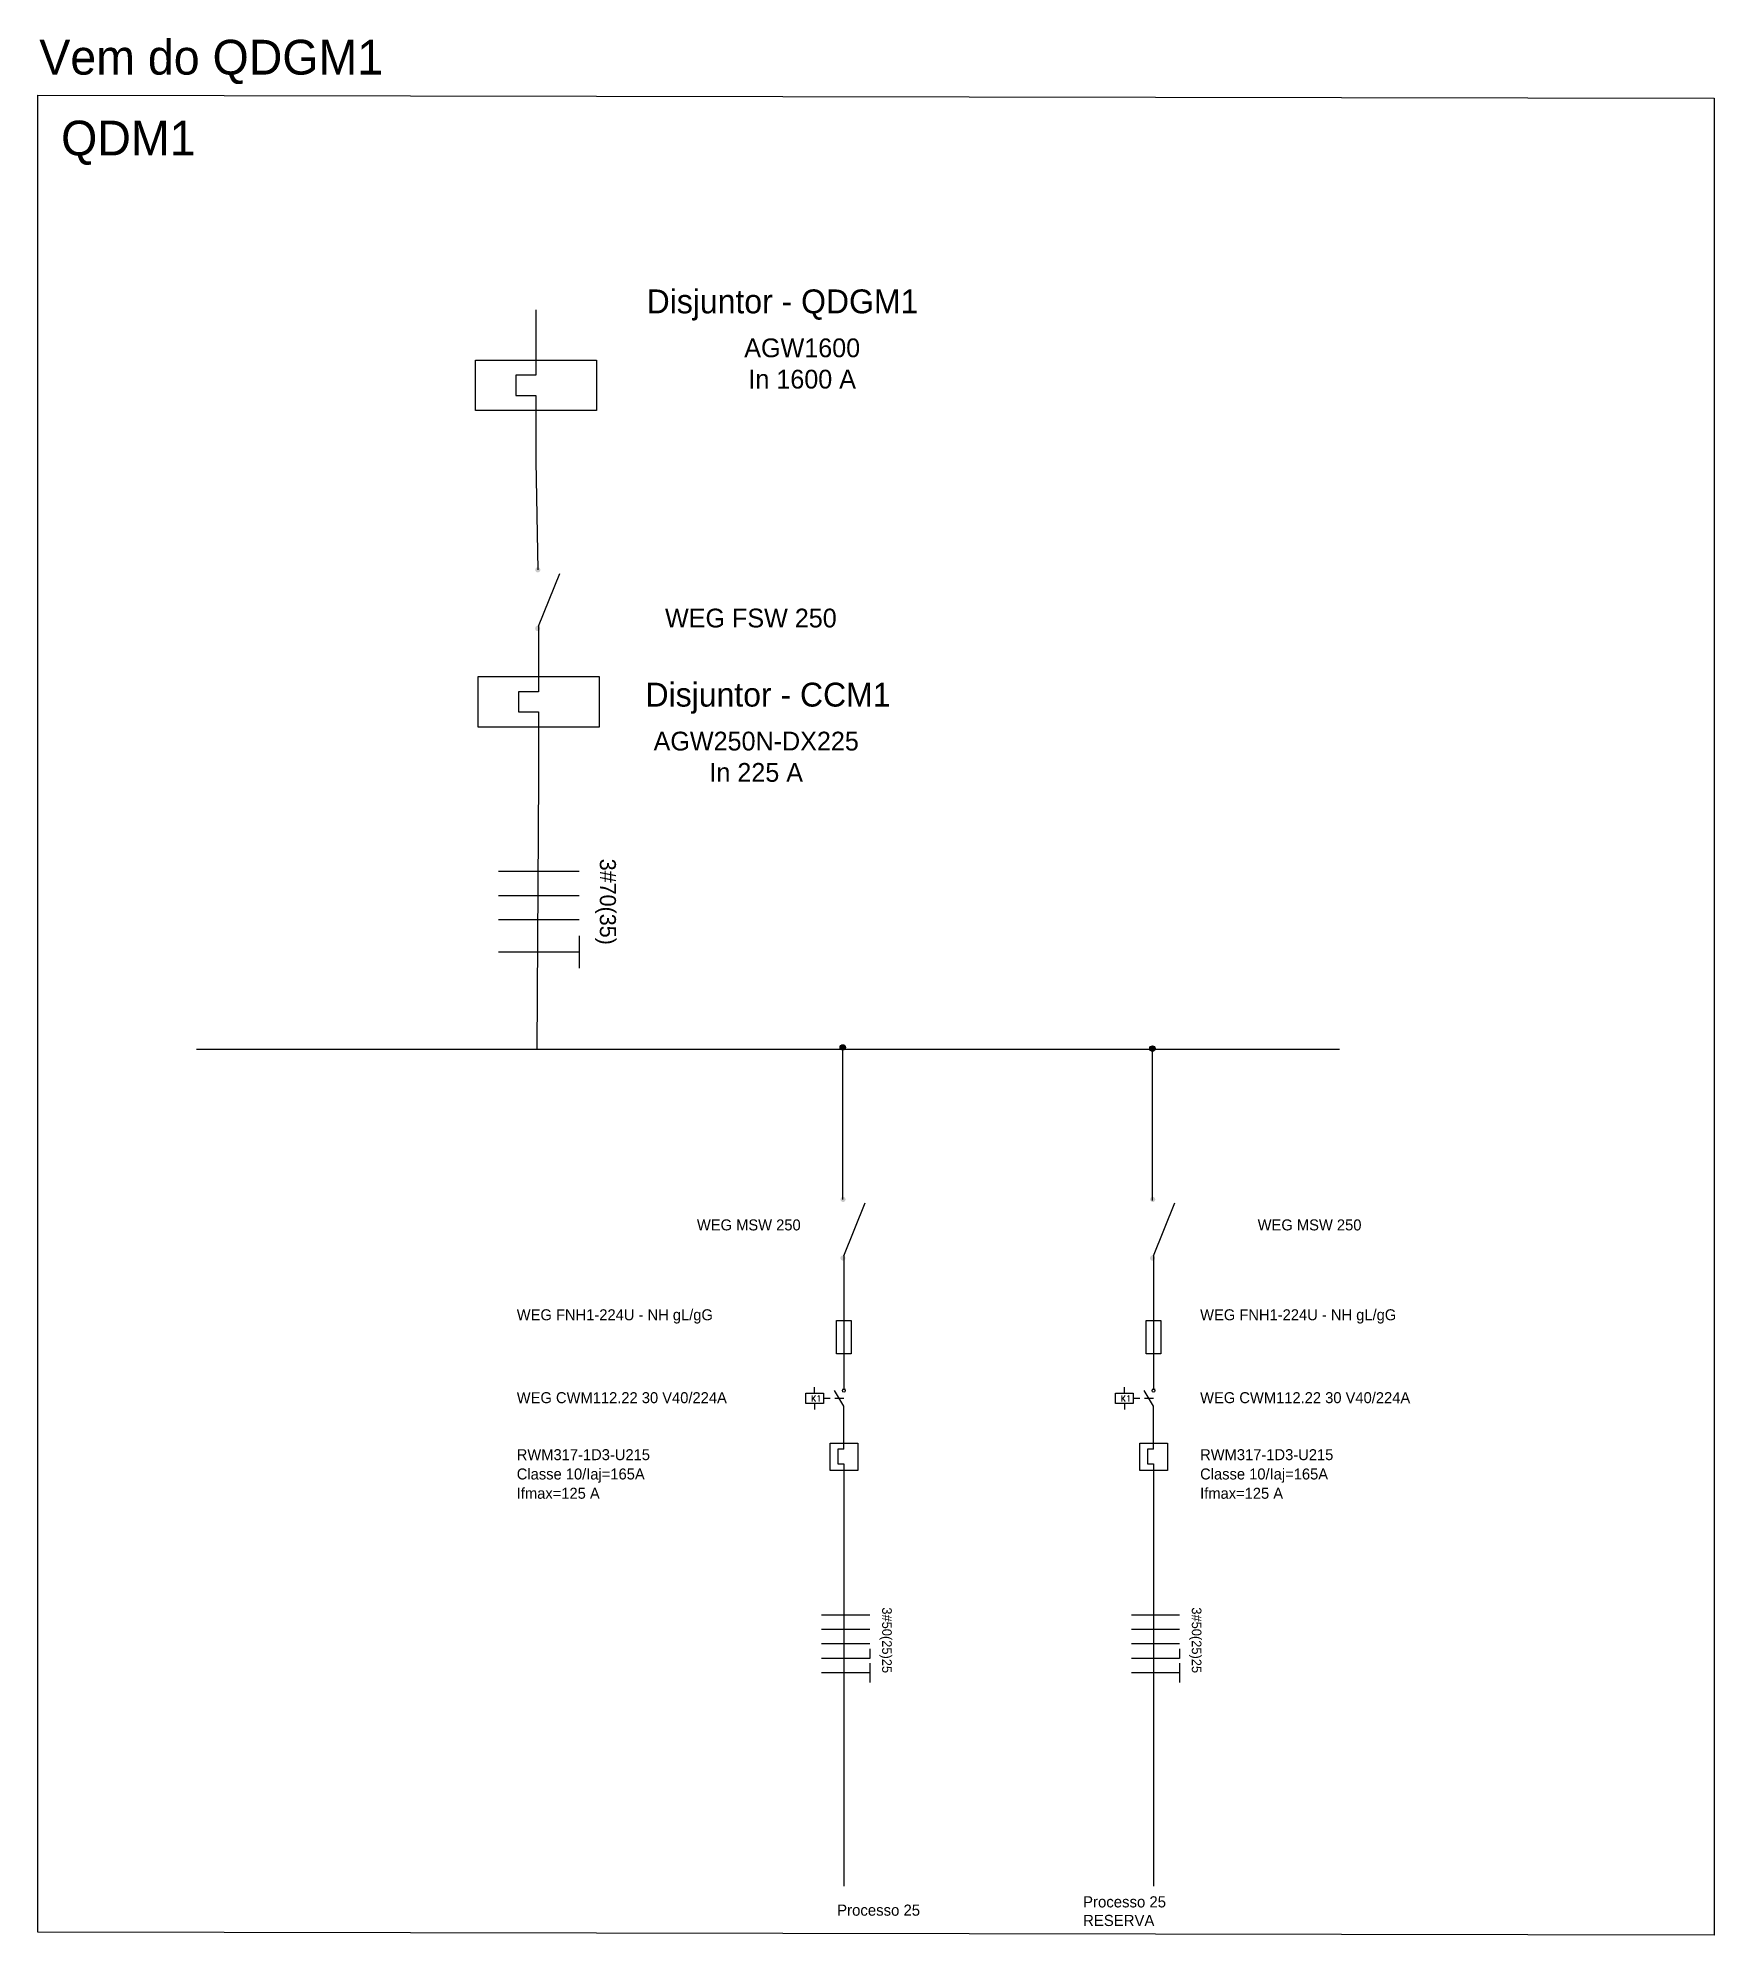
# Model space of a CAD drawing. Extents: x -543 to 641, y -96 to 322.
# Drawn here: x -543 to -497.3, y -83 to -31.3 of the extents above; entities that cross this region are included whole.
import ezdxf

# ---------------------------------------------------------------- set-up
doc = ezdxf.new("R2010")
doc.units = 0
doc.header["$MEASUREMENT"] = 0
doc.linetypes.add('DASHED2', pattern=[0.375, 0.25, -0.125])
for name, color, linetype in [('ELET_TRIFILAR', 160, 'Continuous'), ('ELET_TRIFILAR_TEXTO', 4, 'Continuous'), ('ELET_UNIFILAR_TEXTO2', 6, 'Continuous'), ('ELT_UNIFILAR_DESENHO', 5, 'Continuous')]:
    doc.layers.add(name, color=color, linetype=linetype)
doc.layers.add('ELET_TRIFILAR_DESENHO', color=5, linetype='Continuous', plot=False)
doc.styles.add('ARIAL', font='arial.ttf')
doc.styles.add('ROMANS', font='romans')

msp = doc.modelspace()

# ---------------------------------------------------------------- texts
at = {"layer": 'ELET_TRIFILAR_TEXTO', "ltscale": 50}
msp.add_text('Disjuntor - QDGM1', height=0.65174, dxfattribs=at).set_placement((-526.382, -38.782))
at = {"layer": 'ELET_TRIFILAR_TEXTO', "insert": (-522.139, -40.841), "char_height": 0.51241, "width": 13.9872, "attachment_point": 8, "line_spacing_factor": 0.6, "style": 'ARIAL'}
msp.add_mtext('\\pxsm1,qc;{\\Ftxt|c0;AGW1600\\P\\ps*,q*;In 1600 A }', dxfattribs=at)
at = {"layer": 'ELET_TRIFILAR_TEXTO', "color": 7, "insert": (-523.539, -47.358), "char_height": 0.51241, "width": 13.9872, "attachment_point": 8, "line_spacing_factor": 0.6, "style": 'ARIAL'}
msp.add_mtext('{\\Ftxt|c0;\\C256;WEG FSW 250}', dxfattribs=at)
at = {"layer": 'ELET_TRIFILAR_TEXTO', "color": 7, "true_color": 0xffffff, "insert": (-526.412, -48.858), "char_height": 0.65174, "width": 9.49751, "attachment_point": 1}
msp.add_mtext('{\\C256;Disjuntor - CCM1}', dxfattribs=at)
at = {"layer": 'ELET_TRIFILAR_TEXTO', "color": 242, "true_color": 0xcd2027, "insert": (-523.393, -51.569), "char_height": 0.51241, "width": 13.9872, "attachment_point": 8, "line_spacing_factor": 0.6, "style": 'ARIAL'}
msp.add_mtext('{\\Ftxt|c0;\\C256;\\P\\pxsm1,qc;AGW250N-DX225  \\P\\ps*,q*;In 225 A}', dxfattribs=at)
at = {"layer": 'ELET_TRIFILAR_TEXTO', "insert": (-527.219, -53.659), "char_height": 0.43921, "width": 3.43162, "attachment_point": 1, "rotation": 270}
msp.add_mtext('\\A1;3#70(35)', dxfattribs=at)
at = {"layer": 'ELET_TRIFILAR_TEXTO', "attachment_point": 1}
for s, insert, char_height, width in [('WEG MSW 250', (-525.011, -63.5), 0.3, 4.64321), ('WEG MSW 250', (-509.715, -63.5), 0.3, 4.64321), ('WEG FNH1-224U - NH gL/gG ', (-529.925, -65.952), 0.3, 12.48428), ('WEG FNH1-224U - NH gL/gG ', (-511.285, -65.952), 0.3, 12.48428), ('WEG CWM112.22 30 V40/224A', (-529.925, -68.213), 0.3, 12.48428), ('WEG CWM112.22 30 V40/224A', (-511.285, -68.213), 0.3, 12.48428), ('RWM317-1D3-U215     ', (-529.925, -69.768), 0.3, 12.48428), ('RWM317-1D3-U215     ', (-511.285, -69.768), 0.3, 12.48428), ('Classe 10/Iaj=165A', (-529.925, -70.295), 0.3, 12.48428), ('Classe 10/Iaj=165A', (-511.285, -70.295), 0.3, 12.48428), ('Ifmax=125 A    ', (-529.925, -70.821), 0.3, 12.48428), ('Ifmax=125 A    ', (-511.285, -70.821), 0.3, 12.48428), ('Processo 25 \\PRESERVA', (-514.477, -81.965), 0.30428, 5.8102)]:
    msp.add_mtext(s, dxfattribs=dict(at, insert=insert, char_height=char_height, width=width))
at = {"layer": 'ELET_TRIFILAR_TEXTO', "linetype": 'Continuous', "char_height": 0.1616, "attachment_point": 1, "style": 'ROMANS'}
for insert in [(-521.898, -68.303), (-513.451, -68.303)]:
    msp.add_mtext_dynamic_manual_height_columns('K1', width=0.45782, gutter_width=2.793, heights=[0.385], dxfattribs=dict(at, insert=insert))
at = {"layer": 'ELET_TRIFILAR_TEXTO', "insert": (-521.185, -82.191), "char_height": 0.30428, "attachment_point": 1}
msp.add_mtext('\\pxqc;Processo 25', dxfattribs=at)
at = {"layer": 'ELET_UNIFILAR_TEXTO2', "char_height": 0.26231, "width": 2.40746, "attachment_point": 1, "rotation": 270}
for insert in [(-519.696, -74.083), (-511.249, -74.083)]:
    msp.add_mtext('\\A1;3#50(25)25', dxfattribs=dict(at, insert=insert))
at = {"layer": 'ELT_UNIFILAR_DESENHO', "attachment_point": 1}
for s, insert, char_height in [('Vem do QDGM1', (-542.948, -31.32), 0.94891), ('QDM1', (-542.353, -33.526), 0.9489)]:
    msp.add_mtext(s, dxfattribs=dict(at, insert=insert, char_height=char_height))

# ---------------------------------------------------------------- hatches: boundary and pattern name
at = {"layer": 'ELT_UNIFILAR_DESENHO', "linetype": 'Continuous', "transparency": 33554687}
h = msp.add_hatch(color=256, dxfattribs=at)
h.dxf.hatch_style = 1
h.paths.add_polyline_path([(-529.355, -47.449, 1), (-529.355, -47.31, 1)])
h.paths.add_polyline_path([(-529.352, -45.849, 1), (-529.352, -45.709, 1)])
at = {"layer": 'ELT_UNIFILAR_DESENHO', "ltscale": 50}
for points in [[(-520.957, -58.809, 1), (-521.106, -58.809, 1)], [(-512.51, -58.838, 1), (-512.659, -58.838, 1)]]:
    msp.add_hatch(color=256, dxfattribs=at).paths.add_polyline_path(points)
at = {"layer": 'ELT_UNIFILAR_DESENHO', "linetype": 'Continuous', "transparency": 33554687}
h = msp.add_hatch(color=256, dxfattribs=at)
h.dxf.hatch_style = 1
h.paths.add_polyline_path([(-521.028, -64.625, 1), (-521.028, -64.485, 1)])
h.paths.add_polyline_path([(-521.025, -63.025, 1), (-521.025, -62.885, 1)])
h = msp.add_hatch(color=256, dxfattribs=at)
h.dxf.hatch_style = 1
h.paths.add_polyline_path([(-512.582, -64.625, 1), (-512.582, -64.485, 1)])
h.paths.add_polyline_path([(-512.578, -63.025, 1), (-512.578, -62.885, 1)])

# ---------------------------------------------------------------- linework, layer by layer
at = {"layer": 'ELET_TRIFILAR'}
for p, q in [((-521.002, -64.49), (-521.003, -68.131)), ((-512.556, -64.49), (-512.556, -68.131)), ((-521.002, -79.364), (-521.002, -81.69)), ((-512.556, -79.364), (-512.556, -81.69))]:
    msp.add_line(p, q, dxfattribs=at)
at = {"layer": 'ELET_TRIFILAR_DESENHO', "linetype": 'Continuous'}
for p, q in [((-521.799, -68.24), (-521.799, -68.078)), ((-521.003, -68.592), (-521.261, -68.171)), ((-521.043, -68.131), (-520.962, -68.131)), ((-513.352, -68.24), (-513.352, -68.078)), ((-512.556, -68.592), (-512.814, -68.171)), ((-512.597, -68.131), (-512.515, -68.131)), ((-521.799, -68.524), (-521.799, -68.686)), ((-513.352, -68.524), (-513.352, -68.686)), ((-521.002, -69.766), (-521.164, -69.766)), ((-521.164, -69.766), (-521.164, -70.169)), ((-512.556, -69.766), (-512.717, -69.766)), ((-512.717, -69.766), (-512.717, -70.169)), ((-521.164, -70.169), (-521.002, -70.169)), ((-512.717, -70.169), (-512.556, -70.169))]:
    msp.add_line(p, q, dxfattribs=at)
at = {"layer": 'ELET_TRIFILAR_DESENHO', "linetype": 'DASHED2'}
for p, q in [((-521.003, -68.382), (-521.557, -68.382)), ((-512.556, -68.382), (-513.11, -68.382))]:
    msp.add_line(p, q, dxfattribs=at)
at = {"layer": 'ELET_TRIFILAR_DESENHO', "linetype": 'Continuous'}
for points in [[(-522.041, -68.24), (-521.557, -68.24), (-521.557, -68.524), (-522.041, -68.524)], [(-513.595, -68.24), (-513.11, -68.24), (-513.11, -68.524), (-513.595, -68.524)]]:
    msp.add_lwpolyline(points, close=True, dxfattribs=at)
for points in [[(-520.625, -70.348), (-521.38, -70.348), (-521.38, -69.604), (-520.625, -69.604)], [(-512.178, -70.348), (-512.933, -70.348), (-512.933, -69.604), (-512.178, -69.604)]]:
    msp.add_lwpolyline(points, dxfattribs=at)
for centre in [(-521.003, -68.171), (-512.556, -68.171)]:
    msp.add_circle(centre, 0.0404, dxfattribs=at)
at = {"layer": 'ELET_UNIFILAR_TEXTO2'}
for p, q in [((-520.296, -74.294), (-521.608, -74.294)), ((-511.85, -74.294), (-513.161, -74.294)), ((-520.296, -74.687), (-521.608, -74.687)), ((-511.85, -74.687), (-513.161, -74.687)), ((-520.296, -75.081), (-521.608, -75.081)), ((-520.296, -75.48), (-521.608, -75.48)), ((-520.296, -75.217), (-520.296, -75.48)), ((-511.85, -75.081), (-513.161, -75.081)), ((-511.85, -75.48), (-513.161, -75.48)), ((-511.85, -75.217), (-511.85, -75.48)), ((-520.296, -75.872), (-521.608, -75.872)), ((-520.296, -75.609), (-520.296, -76.134)), ((-511.85, -75.872), (-513.161, -75.872)), ((-511.85, -75.609), (-511.85, -76.134))]:
    msp.add_line(p, q, dxfattribs=at)
at = {"layer": 'ELT_UNIFILAR_DESENHO', "ltscale": 50}
for p, q in [((-529.4, -38.683), (-529.4, -40.059)), ((-529.4, -38.683), (-529.4, -40.059)), ((-529.4, -38.683), (-529.4, -40.059)), ((-529.4, -38.683), (-529.4, -40.059)), ((-529.4, -40.059), (-529.4, -40.472)), ((-529.4, -40.059), (-529.4, -40.472)), ((-529.4, -40.059), (-529.4, -40.472)), ((-529.4, -40.059), (-529.4, -40.472)), ((-529.95, -40.472), (-529.95, -41.023)), ((-529.4, -40.472), (-529.95, -40.472)), ((-529.95, -40.472), (-529.95, -41.023)), ((-529.4, -40.472), (-529.95, -40.472)), ((-529.95, -40.472), (-529.95, -41.023)), ((-529.4, -40.472), (-529.95, -40.472)), ((-529.95, -40.472), (-529.95, -41.023)), ((-529.4, -40.472), (-529.95, -40.472)), ((-529.95, -41.023), (-529.4, -41.023)), ((-529.95, -41.023), (-529.4, -41.023)), ((-529.95, -41.023), (-529.4, -41.023)), ((-529.95, -41.023), (-529.4, -41.023)), ((-529.4, -41.023), (-529.4, -41.436)), ((-529.4, -41.023), (-529.4, -41.436)), ((-529.4, -41.023), (-529.4, -41.436)), ((-529.4, -41.023), (-529.4, -41.436)), ((-529.4, -41.436), (-529.4, -42.812)), ((-529.4, -41.436), (-529.4, -42.812)), ((-529.4, -41.436), (-529.4, -42.812)), ((-529.4, -41.436), (-529.4, -42.812)), ((-529.329, -47.315), (-529.329, -48.691)), ((-529.329, -47.315), (-529.329, -48.691)), ((-529.329, -47.315), (-529.329, -48.691)), ((-529.329, -47.315), (-529.329, -48.691)), ((-529.88, -49.104), (-529.88, -49.655)), ((-529.329, -49.104), (-529.88, -49.104)), ((-529.88, -49.104), (-529.88, -49.655)), ((-529.329, -49.104), (-529.88, -49.104)), ((-529.88, -49.104), (-529.88, -49.655)), ((-529.329, -49.104), (-529.88, -49.104)), ((-529.88, -49.104), (-529.88, -49.655)), ((-529.329, -49.104), (-529.88, -49.104)), ((-529.329, -48.691), (-529.329, -49.104)), ((-529.329, -48.691), (-529.329, -49.104)), ((-529.329, -48.691), (-529.329, -49.104)), ((-529.329, -48.691), (-529.329, -49.104)), ((-529.88, -49.655), (-529.329, -49.655)), ((-529.88, -49.655), (-529.329, -49.655)), ((-529.88, -49.655), (-529.329, -49.655)), ((-529.88, -49.655), (-529.329, -49.655)), ((-529.329, -49.655), (-529.329, -50.068)), ((-529.329, -49.655), (-529.329, -50.068)), ((-529.329, -49.655), (-529.329, -50.068)), ((-529.329, -49.655), (-529.329, -50.068)), ((-529.329, -50.068), (-529.329, -51.444)), ((-529.329, -50.068), (-529.329, -51.444)), ((-529.329, -50.068), (-529.329, -51.444)), ((-529.329, -50.068), (-529.329, -51.444)), ((-538.66, -58.855), (-507.48, -58.855))]:
    msp.add_line(p, q, dxfattribs=at)
at = {"layer": 'ELT_UNIFILAR_DESENHO', "linetype": 'Continuous'}
for p, q in [((-529.4, -42.812), (-529.354, -45.775)), ((-529.329, -47.315), (-528.751, -45.875)), ((-521.002, -64.49), (-520.424, -63.05)), ((-512.556, -64.49), (-511.977, -63.05))]:
    msp.add_line(p, q, dxfattribs=at)
at = {"layer": 'ELT_UNIFILAR_DESENHO'}
for p, q in [((-529.329, -51.444), (-529.376, -58.855)), ((-528.225, -54.012), (-530.421, -54.012)), ((-528.225, -54.671), (-530.421, -54.671)), ((-528.225, -55.33), (-530.421, -55.33)), ((-528.225, -55.766), (-528.225, -56.645)), ((-528.225, -56.205), (-530.421, -56.205)), ((-521.031, -62.957), (-521.031, -58.809)), ((-512.585, -62.986), (-512.585, -58.838)), ((-521.031, -62.957), (-521.031, -60.547)), ((-512.585, -62.957), (-512.585, -60.547)), ((-512.585, -62.986), (-512.585, -60.576)), ((-521.002, -69.766), (-521.003, -68.592)), ((-512.556, -69.766), (-512.556, -68.592)), ((-521.38, -69.604), (-521.002, -69.604)), ((-521.002, -69.604), (-520.625, -69.604)), ((-520.625, -69.604), (-520.625, -70.348)), ((-512.933, -69.604), (-512.556, -69.604)), ((-512.556, -69.604), (-512.178, -69.604)), ((-512.178, -69.604), (-512.178, -70.348)), ((-521.002, -70.169), (-521.002, -79.364)), ((-512.556, -70.169), (-512.556, -79.364))]:
    msp.add_line(p, q, dxfattribs=at)
for points in [[(-542.985, -32.831), (-497.266, -32.912), (-497.266, -83.023), (-542.985, -82.942)], [(-531.052, -40.059), (-527.748, -40.059), (-527.748, -41.436), (-531.052, -41.436)], [(-531.052, -40.059), (-527.748, -40.059), (-527.748, -41.436), (-531.052, -41.436)], [(-531.052, -40.059), (-527.748, -40.059), (-527.748, -41.436), (-531.052, -41.436)], [(-531.052, -40.059), (-527.748, -40.059), (-527.748, -41.436), (-531.052, -41.436)], [(-530.981, -48.691), (-527.677, -48.691), (-527.677, -50.068), (-530.981, -50.068)], [(-530.981, -48.691), (-527.677, -48.691), (-527.677, -50.068), (-530.981, -50.068)], [(-530.981, -48.691), (-527.677, -48.691), (-527.677, -50.068), (-530.981, -50.068)], [(-530.981, -48.691), (-527.677, -48.691), (-527.677, -50.068), (-530.981, -50.068)], [(-520.8, -67.169), (-521.205, -67.169), (-521.205, -66.254), (-520.8, -66.254)], [(-512.353, -67.169), (-512.758, -67.169), (-512.758, -66.254), (-512.353, -66.254)]]:
    msp.add_lwpolyline(points, close=True, dxfattribs=at)
at = {"layer": 'ELT_UNIFILAR_DESENHO', "ltscale": 50}
for centre in [(-521.031, -58.809), (-512.585, -58.838)]:
    msp.add_circle(centre, 0.0744, dxfattribs=at)

msp.set_redraw_order([(e.dxf.handle, doc.entitydb.next_handle()) for e in msp.query("TEXT MTEXT ATTDEF DIMENSION ARC_DIMENSION")])  # texts and dimensions are drawn at this point

doc.saveas('drawing.dxf')
